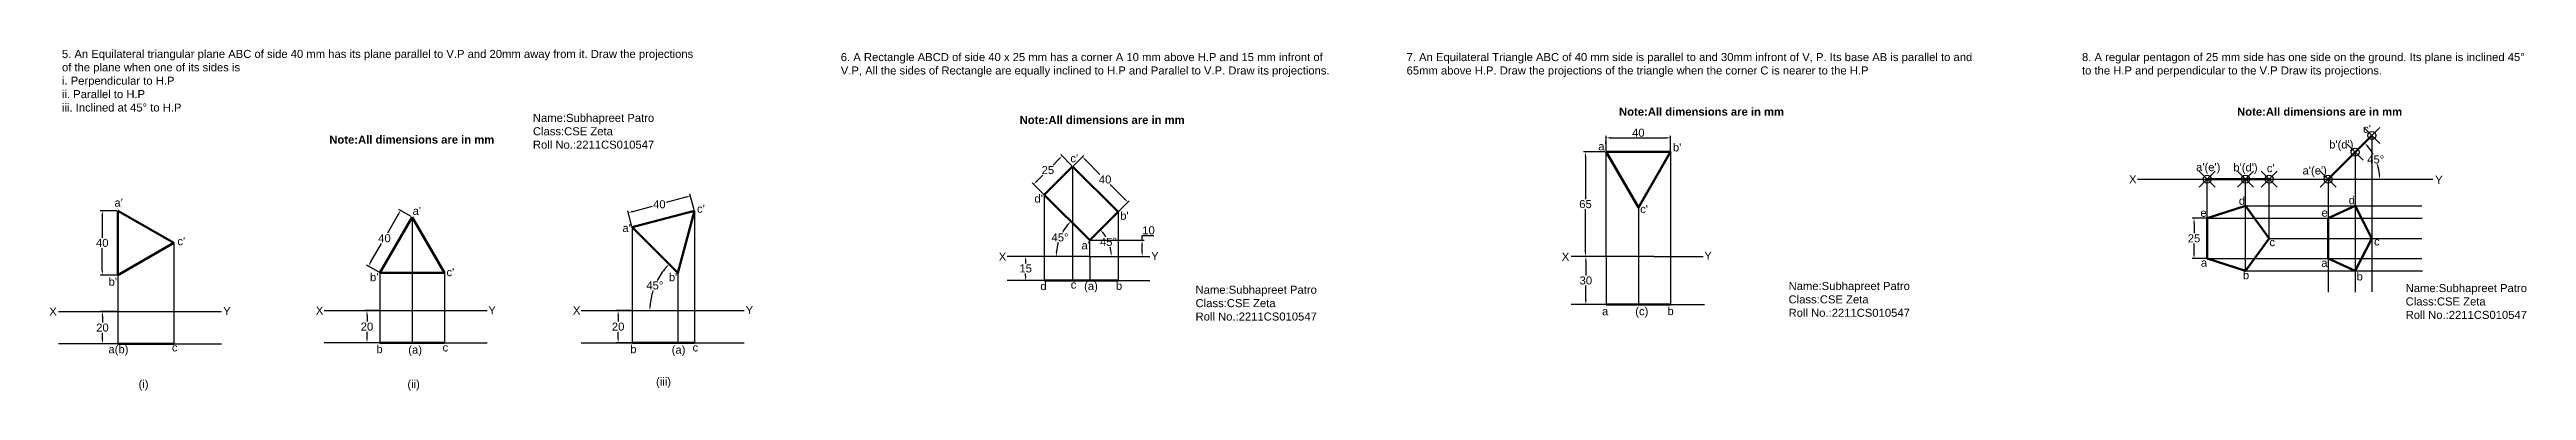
# Model space of a CAD drawing. Header units: millimetres. Extents: x 20 to 5851, y 4 to 239.
# Drawn here: x 1551 to 3090, y 27 to 239 of the extents above; entities that cross this region are included whole.
import ezdxf

# ---------------------------------------------------------------- set-up
doc = ezdxf.new("R2010")
doc.units = ezdxf.units.MM
doc.header["$PDMODE"] = 35
doc.header["$PDSIZE"] = 5
doc.styles.get("Standard").update_dxf_attribs({"font": 'arial.ttf'})
doc.dimstyles.new('ISO-25', dxfattribs={"dimtxt": 5, "dimasz": 3, "dimexe": 1.25, "dimexo": 0.625, "dimtad": 1, "dimtih": 1, "dimtoh": 1, "dimdec": 0, "dimtxsty": 'Standard', "dimcen": 2.5, "dimadec": 0, "dimazin": 0, "dimtfac": 1, "dimtdec": 0, "dimtmove": 0, "dimatfit": 3, "dimfxl": 1, "dimarcsym": 0})

msp = doc.modelspace()

# ---------------------------------------------------------------- texts
at = {"char_height": 5, "attachment_point": 1}
for s, width, heights, insert in [('5. An Equilateral triangular plane ABC of side 40 mm has its plane parallel to V.P and 20mm away from it. Draw the projections of the plane when one of its sides is\\Pi. Perpendicular to H.P\\Pii. Parallel to H.P\\Piii. Inclined at 45%%D to H.P', 392.436959489165, [0], (1559.201879285258, 238.4005343697472)), ('6. A Rectangle ABCD of side 40 x 25 mm has a corner A 10 mm above H.P and 15 mm infront of V.P, All the sides of Rectangle are equally inclined to H.P and Parallel to V.P. Draw its projections.', 303.5087000661533, [0], (2042.901520950843, 236.4375833511604)), ('7. An Equilateral Triangle ABC of 40 mm side is parallel to and 30mm infront of V, P. Its base AB is parallel to and 65mm above H.P. Draw the projections of the triangle when the corner C is nearer to the H.P', 358.0710369781918, [0], (2394.291581825915, 236.4375833511604)), ('8. A regular pentagon of 25 mm side has one side on the ground. Its plane is inclined 45%%D\\Pto the H.P and perpendicular to the V.P Draw its projections.', 363.3630975835767, [0], (2813.765085346726, 236.4375833511604)), ('{\\fArial|b1|i0|c0|p34;Note:All dimensions are in mm}', 127.5296600610509, [0], (2526.259816906499, 202.4783379682495)), ('{\\fArial|b1|i0|c0|p34;Note:All dimensions are in mm}', 127.5296600610509, [0], (2910.115860511733, 202.4783379682495)), ('{\\fArial|b1|i0|c0|p34;Note:All dimensions are in mm}', 127.5296600610509, [0], (1725.257782452774, 185.1280653040723)), ('Name:Subhapreet Patro\\PClass:CSE Zeta\\PRoll No.:2211CS010547', 93.37308351974207, [0], (1851.690818248373, 198.6235341642185)), ('{\\fArial|b1|i0|c0|p34;Note:All dimensions are in mm}', 127.5296600610509, [0], (2153.998207160059, 197.36924470918)), ("c'", 10.02077722742479, [0], (2988.319439302592, 191.7414003535635)), ("c'", 8.351842175223283, [0], (2185.466548887871, 173.514071416372)), ("a'", 6.402928678673561, [0], (2513.343656520243, 180.9059089127468)), ("b'", 15.55469305813153, [0], (2559.718089669881, 180.2338161497493)), ("b'(d')", 25.2213167143309, [0], (2967.268315102369, 182.0617144118015)), ('X', 4.58280195377381, [0], (2842.959867106279, 160.3630985232467)), ("a'(e')", 17.90309433648326, [0], (2884.62379669121, 168.014630702268)), ("b'(d')", 25.2213167143309, [0], (2907.758981330086, 167.7991145611878)), ("c'", 10.02077722742479, [0], (2928.600210918033, 167.3910631967885)), ("a'(e')", 17.90309433648326, [0], (2950.741603282847, 165.9140023614815)), ('Y', 9.776019988334184, [0], (3033.096910865362, 160.0935875017922)), ("a'", 5.087534361782218, [0], (1591.774128238825, 145.8862273710487)), ("a'", 11.99107813107548, [0], (1776.993256614548, 140.7387331626503)), ("c'", 10.19617910923193, [0], (1953.633931248115, 142.1052740213134)), ("d'", 11.94059979216763, [0], (2163.17107519321, 148.451689303065)), ("c'", 8.351842175223283, [0], (2539.388412974176, 141.9140088436408)), ('\\pxt0;e', 41.02400157911052, [0], (2887.271165343079, 139.5906684454957)), ('\\pxt0;d', 41.02400157911052, [0], (2911.167743132631, 147.0587194791363)), ('\\pxt0;e', 41.02400157911052, [0], (2962.527310146877, 139.6673951713536)), ('\\pxt0;d', 41.02400157911052, [0], (2979.386412690151, 147.4021578209853)), ("a'", 11.99107813107548, [0], (1907.311729983382, 130.1196919408873)), ("b'", 15.55469305813153, [0], (2216.423429777244, 137.74755726513)), ("c'", 10.19617910923193, [0], (1630.883347298213, 121.9055801406666)), ('X', 4.58280195377381, [0], (2141.021299270778, 112.2849314042633)), ("a'", 6.402928678673561, [0], (2192.39538493165, 119.372784638992)), ('Y', 9.776019988334184, [0], (2235.684920158244, 112.6667296190344)), ('X', 4.58280195377381, [0], (2490.65798676898, 112.2085235149807)), ('Y', 9.776019988334184, [0], (2579.204774074149, 112.928492755168)), ('\\pxt0;c', 41.02400157911052, [0], (2930.179340268148, 121.3109441810478)), ('\\pxt0;c', 41.02400157911052, [0], (2995.109978570231, 121.7709753518055)), ("b'", 5.363000384385487, [0], (1588.188467527919, 96.71507554861856)), ("b'", 5.363000384385487, [0], (1750.544185509971, 99.5540284666022)), ("c'", 10.19617910923193, [0], (1798.050824128311, 102.6513496563313)), ("b'", 5.363000384385487, [0], (1936.118229906023, 99.55402846660222)), ('d', 12.63280450923412, [0], (2166.843354891964, 94.00710015337835)), ('c', 6.922087223018025, [0], (2185.693091647725, 94.93110727287875)), ('(a)', 7.095140071132846, [0], (2194.010142098771, 94.04584390124568)), ('b', 14.01722061875989, [0], (2213.735042700634, 94.20104475511378)), ('Name:Subhapreet Patro\\PClass:CSE Zeta\\PRoll No.:2211CS010547', 93.37308351974207, [0], (2631.54389304088, 94.0754672057627)), ('\\pxt0;a', 41.02400157911052, [0], (2887.592305061494, 108.570052378206)), ('\\pxt0;b', 41.02400157911052, [0], (2913.697918391331, 100.757240912564)), ('\\pxt0;a', 41.02400157911052, [0], (2962.38665113606, 108.4097181698474)), ('\\pxt0;b', 41.02400157911052, [0], (2984.324345979213, 100.007399016294)), ('Name:Subhapreet Patro\\PClass:CSE Zeta\\PRoll No.:2211CS010547', 93.37308351974207, [0], (3014.780819072419, 92.76947650204953)), ('X', 4.58280195377381, [0], (1551.341921436226, 78.13827070035586)), ('Y', 9.776019988334184, [0], (1659.363485564852, 78.48528241876193)), ('X', 4.58280195377381, [0], (1716.866780170576, 78.74233707060466)), ('Y', 9.776019988334184, [0], (1824.023111796716, 78.96987658420494)), ('X', 4.58280195377381, [0], (1876.516524440463, 78.8103777956785)), ('Y', 9.776019988334184, [0], (1983.802562791019, 79.07188183115795)), ('Name:Subhapreet Patro\\PClass:CSE Zeta\\PRoll No.:2211CS010547', 93.37308351974207, [0], (2263.244141488191, 91.74134570845114)), ('a', 6.402928678673561, [0], (2515.669967639995, 78.3674650159893)), ('(c)', 6.402928678673561, [0], (2536.296403203301, 78.3674650159893)), ('b', 6.402928678673561, [0], (2556.313177788084, 78.46898779965625)), ('a(b)', 20.79182762423852, [0], (1588.085722923529, 54.71996440127831)), ('c', 24.5952093603637, [0], (1627.505593512942, 55.84478497380613)), ('\\pxt0;b', 41.02400157911052, [0], (1754.515908326154, 54.7806535665525)), ('(a)', 11.43088059639058, [6.55525238744884], (1774.28737323612, 54.43876220869552)), ('\\pxt0;c', 41.02400157911052, [0], (1795.593729081319, 55.83708855680678)), ('\\pxt0;b', 41.02400157911052, [0], (1912.160950055365, 54.78065356655252)), ('(a)', 11.43088059639058, [6.55525238744884], (1937.893409177138, 54.43876220869554)), ('\\pxt0;c', 41.02400157911052, [0], (1950.849612159635, 55.83708855680679)), ('(i)', 21.15041828814822, [0], (1606.803400013734, 33.05021450030052)), ('(ii)', 25.7598429602308, [0], (1773.736383870173, 33.05021450030052)), ('(iii)', 29.2203323083977, [0], (1928.162398912724, 34.63029963073257))]:
    msp.add_mtext_dynamic_manual_height_columns(s, width=width, gutter_width=25, heights=heights, dxfattribs=dict(at, insert=insert))

# ---------------------------------------------------------------- blocks, each defined once
blk = doc.blocks.new('*D22')
at = {"color": 0, "lineweight": -2, "transparency": 16777216}
for p, q in [((1593.332539271174, 138.3499717027452), (1583.002298900161, 138.3499717027452)), ((1584.252298900161, 135.3499717027452), (1584.252298900161, 121.5278366413537)), ((1584.252298900161, 101.3499717027453), (1584.252298900161, 115.1721067641368)), ((1593.332539271174, 98.34997170274525), (1583.002298900161, 98.34997170274525))]:
    blk.add_line(p, q, dxfattribs=at)
at = {"color": 0, "transparency": 16777216}
for points in [[(1583.752298900161, 135.3499717027452), (1584.752298900161, 135.3499717027452), (1584.252298900161, 138.3499717027452)], [(1583.752298900161, 101.3499717027453), (1584.752298900161, 101.3499717027453), (1584.252298900161, 98.34997170274525)]]:
    blk.add_solid(points, dxfattribs=at)
at = {"layer": 'Defpoints', "color": 0, "transparency": 16777216}
for p in [(1593.957539271174, 138.3499717027452), (1584.252298900161, 98.34997170274525), (1593.957539271174, 98.34997170274525)]:
    blk.add_point(p, dxfattribs=at)
at = {"color": 0, "transparency": 16777216, "insert": (1584.25229890016, 118.3499717027448), "char_height": 5, "attachment_point": 5}
blk.add_mtext('40', dxfattribs=at)
blk = doc.blocks.new('*D23')
at = {"color": 0, "lineweight": -2, "transparency": 16777216}
for p, q in [((1593.332539271174, 75.65120512953212), (1583.097168788835, 75.65120512953212)), ((1584.347168788835, 72.65120512953212), (1584.347168788835, 68.82907006814058)), ((1584.347168788835, 58.65120512953212), (1584.347168788835, 62.47334019092366)), ((1593.332539271174, 55.65120512953212), (1583.097168788835, 55.65120512953211))]:
    blk.add_line(p, q, dxfattribs=at)
at = {"color": 0, "transparency": 16777216}
for points in [[(1583.847168788835, 72.65120512953212), (1584.847168788835, 72.65120512953212), (1584.347168788835, 75.65120512953212)], [(1583.847168788835, 58.65120512953211), (1584.847168788835, 58.65120512953212), (1584.347168788835, 55.65120512953212)]]:
    blk.add_solid(points, dxfattribs=at)
at = {"layer": 'Defpoints', "color": 0, "transparency": 16777216}
for p in [(1593.957539271174, 75.65120512953212), (1584.347168788835, 55.65120512953212), (1593.957539271174, 55.65120512953212)]:
    blk.add_point(p, dxfattribs=at)
at = {"color": 0, "transparency": 16777216, "insert": (1584.347168788835, 65.65120512953165), "char_height": 5, "attachment_point": 5}
blk.add_mtext('20', dxfattribs=at)
blk = doc.blocks.new('*D24')
at = {"color": 0, "lineweight": -2, "transparency": 16777216}
for p, q in [((1776.152257196884, 134.7149467120859), (1768.426467589433, 139.17543342165)), ((1768.008999344164, 135.9523572102968), (1761.343740521918, 124.4077902845698)), ((1751.008999344164, 106.5074934816258), (1757.67425816641, 118.0520604073529)), ((1756.152257196884, 100.0739305607084), (1748.426467589433, 104.5344172702726))]:
    blk.add_line(p, q, dxfattribs=at)
at = {"color": 0, "transparency": 16777216}
for points in [[(1767.575986642271, 136.2023572102968), (1768.442012046056, 135.7023572102968), (1769.508999344164, 138.55043342165)], [(1750.575986642272, 106.7574934816258), (1751.442012046056, 106.2574934816258), (1749.508999344164, 103.9094172702726)]]:
    blk.add_solid(points, dxfattribs=at)
at = {"layer": 'Defpoints', "color": 0, "transparency": 16777216}
for p in [(1769.508999344164, 138.55043342165), (1776.693523074249, 134.4024467120859), (1756.693523074249, 99.76143056070839)]:
    blk.add_point(p, dxfattribs=at)
at = {"color": 0, "transparency": 16777216, "insert": (1759.508999344164, 121.2299253459615), "char_height": 5, "attachment_point": 5}
blk.add_mtext('40', dxfattribs=at)
blk = doc.blocks.new('*D25')
at = {"color": 0, "lineweight": -2, "transparency": 16777216}
for p, q in [((1756.068523074251, 76.27054626417171), (1747.416903372025, 76.27054626417171)), ((1748.666903372025, 73.27054626417171), (1748.666903372025, 69.44841120278018)), ((1748.666903372025, 59.27054626417171), (1748.666903372025, 63.09268132556326)), ((1756.068523074251, 56.27054626417171), (1747.416903372025, 56.27054626417171))]:
    blk.add_line(p, q, dxfattribs=at)
at = {"color": 0, "transparency": 16777216}
for points in [[(1748.166903372025, 73.27054626417171), (1749.166903372025, 73.27054626417171), (1748.666903372025, 76.27054626417171)], [(1748.166903372025, 59.27054626417171), (1749.166903372025, 59.27054626417171), (1748.666903372025, 56.27054626417171)]]:
    blk.add_solid(points, dxfattribs=at)
at = {"layer": 'Defpoints', "color": 0, "transparency": 16777216}
for p in [(1756.693523074251, 76.27054626417171), (1748.666903372025, 56.27054626417171), (1756.693523074251, 56.27054626417171)]:
    blk.add_point(p, dxfattribs=at)
at = {"color": 0, "transparency": 16777216, "insert": (1748.666903372025, 66.2705462641712), "char_height": 5, "attachment_point": 5}
blk.add_mtext('20', dxfattribs=at)
blk = doc.blocks.new('*D26')
at = {"color": 0, "lineweight": -2, "transparency": 16777216}
for p, q in [((1913.810313790169, 137.9562665127881), (1925.932792264095, 141.2044748301405)), ((1946.651791883997, 146.7561140462739), (1934.529313410071, 143.5079057289217)), ((1951.835284206451, 139.0021672537022), (1949.226045556486, 148.7399784644429)), ((1913.198251154888, 128.6494054496011), (1910.589012504924, 138.3872166603418))]:
    blk.add_line(p, q, dxfattribs=at)
at = {"color": 0, "transparency": 16777216}
for points in [[(1946.522382361446, 147.2390769594184), (1946.781201406549, 146.2731511331294), (1949.549569362864, 147.5325711815815)], [(1913.680904267618, 138.4392294259326), (1913.93972331272, 137.4733035996435), (1910.912536311302, 137.1798093774805)]]:
    blk.add_solid(points, dxfattribs=at)
at = {"layer": 'Defpoints', "color": 0, "transparency": 16777216}
for p in [(1949.549569362864, 147.5325711815815), (1913.360013058077, 128.0457018081705), (1951.99704610964, 138.3984636122715)]:
    blk.add_point(p, dxfattribs=at)
at = {"color": 0, "transparency": 16777216, "insert": (1930.231052837083, 142.3561902795309), "char_height": 5, "attachment_point": 5}
blk.add_mtext('40', dxfattribs=at)
blk = doc.blocks.new('*D27')
at = {"color": 0, "lineweight": -2, "transparency": 16777216}
for p, q in [((1912.735013058078, 76.27054626417173), (1903.365378680749, 76.27054626417173)), ((1904.615378680749, 73.27054626417173), (1904.615378680749, 69.44841120278019)), ((1904.615378680749, 59.27054626417173), (1904.615378680749, 63.09268132556327)), ((1912.735013058078, 56.27054626417173), (1903.365378680749, 56.27054626417172))]:
    blk.add_line(p, q, dxfattribs=at)
at = {"color": 0, "transparency": 16777216}
for points in [[(1904.115378680749, 73.27054626417173), (1905.115378680749, 73.27054626417173), (1904.615378680749, 76.27054626417173)], [(1904.115378680749, 59.27054626417173), (1905.115378680749, 59.27054626417173), (1904.615378680749, 56.27054626417173)]]:
    blk.add_solid(points, dxfattribs=at)
at = {"layer": 'Defpoints', "color": 0, "transparency": 16777216}
for p in [(1913.360013058078, 76.27054626417173), (1904.615378680749, 56.27054626417173), (1913.360013058078, 56.27054626417173)]:
    blk.add_point(p, dxfattribs=at)
at = {"color": 0, "transparency": 16777216, "insert": (1904.615378680749, 66.27054626417117), "char_height": 5, "attachment_point": 5}
blk.add_mtext('20', dxfattribs=at)
blk = doc.blocks.new('*D28')
at = {"color": 0, "lineweight": -2, "transparency": 16777216}
for start, end in [(139.2120820162444, 152.594275586425), (162.2371204604941, 175.7879179837556)]:
    blk.add_arc((1965.135168602076, 76.27054626417168), 40.81735593496593, start, end, dxfattribs=at)
at = {"color": 0, "transparency": 16777216}
for points in [[(1933.864701209447, 103.275253249927), (1934.597315876295, 102.594609620765), (1936.272939430356, 105.1327754358912)], [(1924.927722148969, 79.25014530161604), (1923.928397624292, 79.28689437478943), (1924.31781266711, 76.27054626417168)]]:
    blk.add_solid(points, dxfattribs=at)
at = {"layer": 'Defpoints', "color": 0, "transparency": 16777216}
for p in [(1913.360013058077, 128.0457018081705), (1929.786301447084, 96.67922423165453), (1941.644284305539, 99.76143056070839), (1881.768913813165, 76.27054626417168), (1983.003878464489, 76.27054626417157)]:
    blk.add_point(p, dxfattribs=at)
at = {"color": 0, "transparency": 16777216, "insert": (1927.424848882533, 91.89067213343219), "char_height": 5, "attachment_point": 5}
blk.add_mtext('45°', dxfattribs=at)
blk = doc.blocks.new('*D29')
at = {"color": 0, "lineweight": -2, "transparency": 16777216}
for p, q in [((2168.603934971354, 109.9723998415254), (2156.478590949053, 109.9723998415254)), ((2168.603934971354, 94.97239984152534), (2156.478590949053, 94.97239984152534)), ((2157.728590949053, 106.9723998415254), (2157.728590949053, 105.6502647801338)), ((2157.728590949053, 97.97239984152536), (2157.728590949053, 99.29453490291691))]:
    blk.add_line(p, q, dxfattribs=at)
at = {"color": 0, "transparency": 16777216}
for points in [[(2157.228590949053, 106.9723998415254), (2158.228590949053, 106.9723998415254), (2157.728590949053, 109.9723998415254)], [(2157.228590949053, 97.97239984152536), (2158.228590949053, 97.97239984152536), (2157.728590949053, 94.97239984152534)]]:
    blk.add_solid(points, dxfattribs=at)
at = {"layer": 'Defpoints', "color": 0, "transparency": 16777216}
for p in [(2169.228934971354, 109.9723998415254), (2157.728590949053, 94.97239984152534), (2169.228934971354, 94.97239984152534)]:
    blk.add_point(p, dxfattribs=at)
at = {"color": 0, "transparency": 16777216, "insert": (2157.728590949053, 102.4723998415247), "char_height": 5, "attachment_point": 5}
blk.add_mtext('15', dxfattribs=at)
blk = doc.blocks.new('*D30')
at = {"color": 0, "lineweight": -2, "transparency": 16777216}
for p, q in [((2198.138206218816, 119.9723998415251), (2231.305923531362, 119.9723998415251)), ((2198.138206218816, 109.9723998415254), (2231.305923531362, 109.9723998415254)), ((2230.055923531362, 119.9723998415251), (2230.055923531362, 122.9723998415251)), ((2230.055923531362, 122.9723998415251), (2237.35554836083, 122.9723998415251)), ((2230.055923531362, 112.9723998415254), (2230.055923531362, 116.9723998415251))]:
    blk.add_line(p, q, dxfattribs=at)
at = {"color": 0, "transparency": 16777216}
for points in [[(2229.555923531362, 116.9723998415251), (2230.555923531362, 116.9723998415251), (2230.055923531362, 119.9723998415251)], [(2229.555923531362, 112.9723998415254), (2230.555923531362, 112.9723998415254), (2230.055923531362, 109.9723998415254)]]:
    blk.add_solid(points, dxfattribs=at)
at = {"layer": 'Defpoints', "color": 0, "transparency": 16777216}
for p in [(2197.513206218816, 119.9723998415251), (2197.513206218816, 109.9723998415254), (2230.055923531362, 119.9723998415251)]:
    blk.add_point(p, dxfattribs=at)
at = {"color": 0, "transparency": 16777216, "insert": (2234.018235946096, 126.1502647801329), "char_height": 5, "attachment_point": 5}
blk.add_mtext('10', dxfattribs=at)
blk = doc.blocks.new('*D31')
at = {"color": 0, "lineweight": -2, "transparency": 16777216}
blk.add_line((2198.138206218816, 109.9723998415255), (2212.180684949506, 109.9723998415252), dxfattribs=at)
for start, end in [(31.19493053504388, 37.65484125922861), (7.345158740771659, 14.32462963938708)]:
    blk.add_arc((2187.513206218815, 109.9723998415253), 23.4174787306904, start, end, dxfattribs=at)
at = {"color": 0, "transparency": 16777216}
for points in [[(2205.677473533393, 123.9480327328957), (2206.428421717098, 124.6083938654514), (2204.071864227578, 126.5310578502882)], [(2211.23749398898, 112.9982663642419), (2210.2395476011, 112.9342116460867), (2210.930684949505, 109.9723998415253)]]:
    blk.add_solid(points, dxfattribs=at)
at = {"layer": 'Defpoints', "color": 0, "transparency": 16777216}
for p in [(2215.190875748479, 137.6500693711891), (2146.228246926744, 109.9723998415253), (2197.513206218815, 119.9723998415253), (2197.513206218816, 109.9723998415255), (2210.132753711364, 116.0332893253112)]:
    blk.add_point(p, dxfattribs=at)
at = {"color": 0, "transparency": 16777216, "insert": (2209.148135521118, 118.9338809795227), "char_height": 5, "attachment_point": 5}
blk.add_mtext('45°', dxfattribs=at)
blk = doc.blocks.new('*D32')
at = {"color": 0, "lineweight": -2, "transparency": 16777216}
for start, end in [(140.5866840573771, 150.9484002351747), (163.7535355857254, 174.4133159426232)]:
    blk.add_arc((2207.513206218814, 109.9723998415251), 30.77951922526782, start, end, dxfattribs=at)
at = {"color": 0, "transparency": 16777216}
for points in [[(2183.363016178802, 129.8505303368555), (2184.10374271379, 129.1787236679655), (2185.748799452966, 131.7368066073738)], [(2177.379294011132, 112.9444684105264), (2176.380482204019, 112.9932021152026), (2176.733686993547, 109.9723998415252)]]:
    blk.add_solid(points, dxfattribs=at)
at = {"layer": 'Defpoints', "color": 0, "transparency": 16777216}
for p in [(2169.228934971352, 148.256671088987), (2180.857360653461, 125.3621594541589), (2146.228246926744, 109.9723998415253), (2197.513206218815, 119.9723998415253), (2197.513206218815, 109.9723998415253)]:
    blk.add_point(p, dxfattribs=at)
at = {"color": 0, "transparency": 16777216, "insert": (2179.076638386052, 121.7512119051981), "char_height": 5, "attachment_point": 5}
blk.add_mtext('45°', dxfattribs=at)
blk = doc.blocks.new('*D33')
at = {"color": 0, "lineweight": -2, "transparency": 16777216}
for p, q in [((2178.246907436884, 170.351396995664), (2174.70725795422, 166.8117475130001)), ((2186.464662762775, 166.3762823568925), (2179.484344303961, 173.3566008157068)), ((2168.786993233111, 148.6986128272288), (2161.806674774297, 155.6789312860431)), ((2164.81187859434, 156.9163681531194), (2168.351528077003, 160.4560176357833))]:
    blk.add_line(p, q, dxfattribs=at)
at = {"color": 0, "transparency": 16777216}
for points in [[(2177.893354046291, 170.7049503862572), (2178.600460827477, 169.9978436050708), (2180.368227780444, 172.4727173392235)], [(2164.458325203746, 157.2699215437126), (2165.165431984933, 156.5628147625262), (2162.69055825078, 154.7950478095598)]]:
    blk.add_solid(points, dxfattribs=at)
at = {"layer": 'Defpoints', "color": 0, "transparency": 16777216}
for p in [(2162.69055825078, 154.7950478095598), (2186.906604501017, 165.9343406186509), (2169.228934971353, 148.2566710889872)]:
    blk.add_point(p, dxfattribs=at)
at = {"color": 0, "transparency": 16777216, "insert": (2171.529393015612, 163.6338825743916), "char_height": 5, "attachment_point": 5}
blk.add_mtext('25', dxfattribs=at)
blk = doc.blocks.new('*D34')
at = {"color": 0, "lineweight": -2, "transparency": 16777216}
for p, q in [((2187.348546239258, 166.3762823568925), (2193.788458869458, 172.8161949870923)), ((2195.025895736534, 169.8109911670496), (2203.868846078097, 160.9680408254868)), ((2219.067526296877, 145.7693606067071), (2210.224575955314, 154.6123109482701)), ((2215.63281748672, 138.0920111094308), (2222.07273011692, 144.5319237396307))]:
    blk.add_line(p, q, dxfattribs=at)
at = {"color": 0, "transparency": 16777216}
for points in [[(2195.379449127127, 170.1645445576427), (2194.672342345941, 169.4574377764562), (2192.904575392974, 171.9323115106092)], [(2219.42107968747, 146.1229139973002), (2218.713972906284, 145.4158072161138), (2221.188846640437, 143.6480402631475)]]:
    blk.add_solid(points, dxfattribs=at)
at = {"layer": 'Defpoints', "color": 0, "transparency": 16777216}
for p in [(2186.906604501016, 165.9343406186508), (2221.188846640437, 143.6480402631475), (2215.190875748478, 137.6500693711891)]:
    blk.add_point(p, dxfattribs=at)
at = {"color": 0, "transparency": 16777216, "insert": (2207.046711016706, 157.7901758868784), "char_height": 5, "attachment_point": 5}
blk.add_mtext('40', dxfattribs=at)
blk = doc.blocks.new('*D35')
at = {"color": 0, "lineweight": -2, "transparency": 16777216}
for p, q in [((2518.24082504369, 175.5973976085301), (2518.24082504369, 184.9599079285263)), ((2558.24082504369, 175.5973976085301), (2558.24082504369, 184.9599079285263)), ((2521.24082504369, 183.7099079285263), (2555.24082504369, 183.7099079285263))]:
    blk.add_line(p, q, dxfattribs=at)
at = {"color": 0, "transparency": 16777216}
for points in [[(2521.24082504369, 184.2099079285263), (2521.24082504369, 183.2099079285263), (2518.24082504369, 183.7099079285263)], [(2555.24082504369, 184.2099079285263), (2555.24082504369, 183.2099079285263), (2558.24082504369, 183.7099079285263)]]:
    blk.add_solid(points, dxfattribs=at)
at = {"layer": 'Defpoints', "color": 0, "transparency": 16777216}
for p in [(2518.24082504369, 174.9723976085301), (2558.24082504369, 183.7099079285263), (2558.24082504369, 174.9723976085301)]:
    blk.add_point(p, dxfattribs=at)
at = {"color": 0, "transparency": 16777216, "insert": (2538.24082504369, 186.8877728671347), "char_height": 5, "attachment_point": 5}
blk.add_mtext('40', dxfattribs=at)
blk = doc.blocks.new('*D36')
at = {"color": 0, "lineweight": -2, "transparency": 16777216}
for p, q in [((2517.615825065161, 174.972233782754), (2504.135637030607, 174.9687003390067)), ((2505.38642335139, 171.9690280936201), (2505.393322942088, 145.6468940456648)), ((2505.40188850465, 112.9690301204927), (2505.394988913952, 139.2911641684479)), ((2517.632862945872, 109.9722360157492), (2504.152674911317, 109.9687025720019))]:
    blk.add_line(p, q, dxfattribs=at)
at = {"color": 0, "transparency": 16777216}
for points in [[(2505.886423334213, 171.9691591542409), (2504.886423368567, 171.9688970329992), (2505.385636987664, 174.9690279905588)], [(2505.901888487474, 112.9691611811135), (2504.901888521827, 112.9688990598718), (2505.402674868375, 109.969030223554)]]:
    blk.add_solid(points, dxfattribs=at)
at = {"layer": 'Defpoints', "color": 0, "transparency": 16777216}
for p in [(2518.24082504369, 174.9723976085301), (2505.402674868375, 109.969030223554), (2518.257862924401, 109.9723998415253)]:
    blk.add_point(p, dxfattribs=at)
at = {"color": 0, "transparency": 16777216, "insert": (2505.39415592802, 142.4690291070562), "char_height": 5, "attachment_point": 5}
blk.add_mtext('65', dxfattribs=at)
blk = doc.blocks.new('*D37')
at = {"color": 0, "lineweight": -2, "transparency": 16777216}
for p, q in [((2517.632862041153, 109.9757694594967), (2504.386184269699, 109.9757694594967)), ((2505.636184269699, 106.9757694594967), (2505.636184269699, 98.15365490971975)), ((2517.632862041153, 79.97239984152534), (2504.386184269699, 79.97239984152534)), ((2505.636184269699, 82.97239984152534), (2505.636184269699, 91.79451439130227))]:
    blk.add_line(p, q, dxfattribs=at)
at = {"color": 0, "transparency": 16777216}
for points in [[(2505.136184269699, 106.9757694594967), (2506.136184269699, 106.9757694594967), (2505.636184269699, 109.9757694594967)], [(2505.136184269699, 82.97239984152534), (2506.136184269699, 82.97239984152534), (2505.636184269699, 79.97239984152534)]]:
    blk.add_solid(points, dxfattribs=at)
at = {"layer": 'Defpoints', "color": 0, "transparency": 16777216}
for p in [(2518.257862041153, 109.9757694594967), (2505.636184269699, 79.97239984152534), (2518.257862041153, 79.97239984152534)]:
    blk.add_point(p, dxfattribs=at)
at = {"color": 0, "transparency": 16777216, "insert": (2505.636184269698, 94.97408465051028), "char_height": 5, "attachment_point": 5}
blk.add_mtext('30', dxfattribs=at)
blk = doc.blocks.new('*D38')
at = {"color": 0, "lineweight": -2, "transparency": 16777216}
for p, q in [((2890.908834943041, 133.6464312124207), (2882.11249174939, 133.6464312124207)), ((2883.36249174939, 130.6464312124207), (2883.36249174939, 124.3242961510292)), ((2890.908834943041, 108.6464312124207), (2882.11249174939, 108.6464312124207)), ((2883.36249174939, 111.6464312124207), (2883.36249174939, 117.9685662738123))]:
    blk.add_line(p, q, dxfattribs=at)
at = {"color": 0, "transparency": 16777216}
for points in [[(2882.86249174939, 130.6464312124207), (2883.86249174939, 130.6464312124207), (2883.36249174939, 133.6464312124207)], [(2882.86249174939, 111.6464312124207), (2883.86249174939, 111.6464312124207), (2883.36249174939, 108.6464312124207)]]:
    blk.add_solid(points, dxfattribs=at)
at = {"layer": 'Defpoints', "color": 0, "transparency": 16777216}
for p in [(2891.533834943041, 133.6464312124207), (2883.36249174939, 108.6464312124207), (2891.533834943041, 108.6464312124207)]:
    blk.add_point(p, dxfattribs=at)
at = {"color": 0, "transparency": 16777216, "insert": (2883.362491749389, 121.1464312124199), "char_height": 5, "attachment_point": 5}
blk.add_mtext('25', dxfattribs=at)
blk = doc.blocks.new('*D39')
at = {"color": 0, "lineweight": -2, "transparency": 16777216}
for start, end in [(28.7840030045789, 39.63540489772278), (5.364595102277579, 16.49059034572483)]:
    blk.add_arc((2966.583678223159, 157.9695720509865), 32.05277138276945, start, end, dxfattribs=at)
at = {"color": 0, "transparency": 16777216}
for points in [[(2990.898421669667, 178.0794141853877), (2991.63784479135, 178.7526551876454), (2989.248410223736, 180.6343040515649)], [(2998.9955083204, 160.9896841084376), (2997.996603938822, 160.9428862829988), (2998.636449605927, 157.9695720509865)]]:
    blk.add_solid(points, dxfattribs=at)
at = {"layer": 'Defpoints', "color": 0, "transparency": 16777216}
for p in [(2993.786814466693, 185.1727082945222), (2848.291605306493, 157.9695720509866), (2966.583678223158, 157.9695720509864), (2997.544277905914, 166.2654397331645), (3031.558039242096, 157.9695720509867)]:
    blk.add_point(p, dxfattribs=at)
at = {"color": 0, "transparency": 16777216, "insert": (2996.196577663962, 170.2356366205579), "char_height": 5, "attachment_point": 5}
blk.add_mtext('45°', dxfattribs=at)

# ---------------------------------------------------------------- dimensions: what is measured, and where the dimension line sits
for p1, p2, distance, picture, middle in [((2518.24082504369, 174.9723976085301), (2558.24082504369, 174.9723976085301), 8.737510319996204, '*D35', (2538.24082504369, 186.8877728671347)), ((2186.906604501016, 165.9343406186509), (2169.228934971353, 148.256671088987), -9.246661034138452, '*D33', (2171.529393015612, 163.6338825743916)), ((2186.906604501016, 165.9343406186509), (2215.190875748478, 137.6500693711891), 8.482411782127103, '*D34', (2207.046711016706, 157.7901758868784)), ((2518.24082504369, 174.9723976085301), (2518.257862924401, 109.9723998415253), -12.855188497650012, '*D36', (2505.39415592802, 142.4690291070562)), ((1756.69352307425, 99.76143056070839), (1776.693523074249, 134.402446712086), 8.295973419127701, '*D24', (1759.508999344164, 121.2299253459615)), ((1913.360013058077, 128.0457018081705), (1951.99704610964, 138.3984636122715), 9.45632399581014, '*D26', (1930.231052837083, 142.3561902795309)), ((1593.957539271174, 138.3499717027452), (1593.957539271174, 98.3499717027452), -9.705240371013133, '*D22', (1584.25229890016, 118.3499717027448)), ((2197.513206218815, 109.9723998415253), (2197.513206218815, 119.9723998415251), -32.54271731254721, '*D30', (2234.018235946096, 126.1502647801329)), ((2891.53383494304, 133.6464312124207), (2891.53383494304, 108.6464312124207), -8.171343193650046, '*D38', (2883.362491749389, 121.1464312124199)), ((2169.228934971353, 109.9723998415253), (2169.228934971353, 94.97239984152532), -11.500344022299942, '*D29', (2157.728590949053, 102.4723998415247)), ((2518.257862041152, 109.9757694594966), (2518.257862041152, 79.97239984152532), -12.621677771453049, '*D37', (2505.636184269698, 94.97408465051028)), ((1593.957539271174, 75.65120512953209), (1593.957539271174, 55.65120512953209), -9.610370482339022, '*D23', (1584.347168788835, 65.65120512953165)), ((1756.69352307425, 76.27054626417168), (1756.69352307425, 56.27054626417168), -8.026619702224934, '*D25', (1748.666903372025, 66.2705462641712)), ((1913.360013058077, 76.2705462641717), (1913.360013058077, 56.2705462641717), -8.744634377327884, '*D27', (1904.615378680749, 66.27054626417117))]:
    dim = msp.add_aligned_dim(p1=p1, p2=p2, distance=distance, dimstyle='ISO-25')
    dim.commit()
    dim.dimension.update_dxf_attribs({"geometry": picture, "text_midpoint": middle})
for base, line1, line2, picture, middle in [((2997.544277905914, 166.2654397331645), ((2848.291605306493, 157.9695720509866), (3031.558039242095, 157.9695720509866)), ((2966.583678223158, 157.9695720509864), (2993.786814466693, 185.1727082945219)), '*D39', (2996.196577663962, 170.2356366205581)), ((2180.857360653461, 125.3621594541589), ((2197.513206218815, 119.9723998415253), (2169.228934971353, 148.2566710889871)), ((2197.513206218815, 109.9723998415253), (2146.228246926744, 109.9723998415253)), '*D32', (2179.076638386051, 121.7512119051979)), ((1929.786301447084, 96.67922423165453), ((1913.360013058077, 128.0457018081705), (1941.644284305539, 99.76143056070843)), ((1881.768913813165, 76.2705462641717), (1983.003878464489, 76.2705462641717)), '*D28', (1927.424848882533, 91.89067213343219)), ((2210.132753711364, 116.0332893253112), ((2197.513206218815, 109.9723998415253), (2146.228246926744, 109.9723998415253)), ((2215.190875748478, 137.6500693711891), (2197.513206218815, 119.9723998415253)), '*D31', (2209.148135521118, 118.9338809795223))]:
    dim = msp.add_angular_dim_2l(base=base, line1=line1, line2=line2, dimstyle='ISO-25')
    dim.commit()
    dim.dimension.update_dxf_attribs({"geometry": picture, "text_midpoint": middle})

# ---------------------------------------------------------------- linework, layer by layer
at = {"lineweight": 53}
for p, q in [((2966.583678223158, 157.9695720509864), (2993.786814466693, 185.1727082945219)), ((2891.53383494304, 157.9695720509866), (2930.004879157731, 157.9695720509866)), ((2169.228934971353, 94.97239984152532), (2215.190875748479, 94.97239984152532)), ((2558.24082504369, 79.97239984152532), (2518.257862924401, 79.97239984152532)), ((1628.598555422551, 55.65120512953209), (1593.957539271174, 55.65120512953209)), ((1756.69352307425, 56.27054626417168), (1796.69352307425, 56.27054626417168)), ((1913.360013058077, 56.2705462641717), (1951.99704610964, 56.2705462641717))]:
    msp.add_line(p, q, dxfattribs=at)
for p, q in [((2993.786814466693, 185.1727082945219), (2993.786814466693, 87.91128799525653)), ((2518.257862924401, 109.9723998415253), (2518.24082504369, 174.9723976085301)), ((2558.24082504369, 174.97239760853), (2558.24082504369, 109.9723998415253)), ((2983.396141022257, 174.7820348500856), (2983.396141022257, 87.62581286902854)), ((2186.906604501016, 165.9343406186509), (2186.906604501016, 94.97239984152532)), ((2848.291605306493, 157.9695720509866), (3031.558039242095, 157.9695720509866)), ((2891.53383494304, 133.6464312124207), (2891.53383494304, 157.9695720509866)), ((2915.310247850419, 100.921006353047), (2915.310247850419, 157.9695720509866)), ((2930.004879157731, 121.1464312124207), (2930.004879157731, 157.9695720509866)), ((2966.583678223158, 157.9695720509864), (2966.583678223157, 87.66098742544658)), ((2169.228934971353, 148.2566710889871), (2169.228934971353, 94.97239984152532)), ((2538.24082504369, 140.3313814571525), (2538.24082504369, 109.9723998415253)), ((2915.310247850419, 141.3718560717944), (3024.850810309402, 141.3718560717944)), ((1776.693523074249, 134.402446712086), (1776.693523074249, 76.27054626417168)), ((1913.360013058077, 128.0457018081705), (1913.360013058077, 76.2705462641717)), ((1951.99704610964, 138.3984636122715), (1951.99704610964, 56.2705462641717)), ((2215.190875748478, 137.6500693711891), (2215.190875748478, 94.97239984152532)), ((2891.53383494304, 133.6464312124207), (3025.075308609673, 133.6464312124207)), ((1628.598555422551, 118.3499717027452), (1628.598555422551, 75.65120512953209)), ((2197.513206218815, 109.9723998415253), (2146.228246926744, 109.9723998415253)), ((2197.513206218815, 109.9723998415253), (2197.513206218815, 119.9723998415253)), ((2197.513206218815, 109.9723998415253), (2234.786146841203, 109.9723998415253)), ((2197.513206218815, 109.9723998415253), (2197.513206218815, 94.97239984152532)), ((2547.854208364704, 109.9723998415253), (2496.569249072633, 109.9723998415253)), ((2518.257862924401, 109.9723998415253), (2518.257862924401, 79.97239984152532)), ((2538.24082504369, 109.9723998415253), (2538.24082504369, 79.97239984152532)), ((2547.854208364704, 109.9723998415253), (2578.471825487917, 109.9723998415253)), ((2558.24082504369, 109.9723998415253), (2558.24082504369, 79.97239984152532)), ((2891.53383494304, 108.6464312124207), (3024.859988384912, 108.6464312124207)), ((2930.004879157731, 121.1464312124207), (3024.850810309402, 121.1464312124207)), ((1593.957539271174, 98.3499717027452), (1593.957539271174, 75.65120512953209)), ((1756.69352307425, 99.76143056070839), (1756.69352307425, 76.27054626417168)), ((1796.69352307425, 99.76143056070839), (1796.69352307425, 76.27054626417168)), ((1941.644284305539, 99.76143056070843), (1941.644284305539, 56.2705462641717)), ((2169.228934971353, 94.97239984152532), (2146.228246926744, 94.97239984152532)), ((2215.190875748479, 94.97239984152532), (2234.786146841203, 94.97239984152532)), ((2915.310247850419, 100.921006353047), (3025.196739409334, 100.921006353047)), ((2518.257862924401, 79.97239984152532), (2496.569249072634, 79.97239984152532)), ((2558.24082504369, 79.97239984152532), (2579.384557067757, 79.9723998415253)), ((1557.164982719919, 75.65120512953209), (1658.399947371243, 75.65120512953209)), ((1593.957539271174, 75.65120512953209), (1593.957539271174, 55.65120512953209)), ((1628.598555422551, 75.65120512953209), (1628.598555422551, 55.65120512953209)), ((1722.151585544125, 76.27054626417168), (1823.386550195449, 76.27054626417168)), ((1756.69352307425, 76.27054626417168), (1756.69352307425, 56.27054626417168)), ((1776.693523074249, 76.27054626417168), (1776.693523074249, 56.27054626417168)), ((1796.69352307425, 76.27054626417168), (1796.69352307425, 56.27054626417168)), ((1881.768913813165, 76.2705462641717), (1983.003878464489, 76.2705462641717)), ((1913.360013058077, 76.2705462641717), (1913.360013058077, 56.2705462641717)), ((1593.957539271174, 55.65120512953209), (1557.164982719919, 55.6512051295321)), ((1628.598555422551, 55.65120512953209), (1658.399947371243, 55.65120512953209)), ((1756.69352307425, 56.27054626417168), (1722.151585544125, 56.27054626417168)), ((1796.69352307425, 56.27054626417168), (1823.386550195449, 56.27054626417167)), ((1881.768913813165, 56.2705462641717), (1983.003878464489, 56.2705462641717))]:
    msp.add_line(p, q)
for points in [[(2518.24082504369, 174.9723976085301), (2538.24082504369, 140.3313814571525), (2558.24082504369, 174.97239760853)], [(2186.906604501016, 165.9343406186509), (2215.190875748478, 137.6500693711891), (2197.513206218815, 119.9723998415253), (2169.228934971353, 148.2566710889871)], [(2891.53383494304, 133.6464312124207), (2891.53383494304, 108.6464312124207), (2915.310247850419, 100.921006353047), (2930.004879157731, 121.1464312124207), (2915.310247850419, 141.3718560717944)], [(1593.957539271174, 138.3499717027452), (1593.957539271174, 98.3499717027452), (1628.598555422551, 118.3499717027452)], [(1776.693523074249, 134.402446712086), (1756.69352307425, 99.76143056070839), (1796.69352307425, 99.76143056070839)], [(1951.99704610964, 138.3984636122715), (1913.360013058077, 128.0457018081705), (1941.644284305539, 99.76143056070843)]]:
    msp.add_lwpolyline(points, close=True, dxfattribs=at)
msp.add_lwpolyline([(2966.583678223158, 133.6464312124207), (2983.396141022257, 141.3718560717944), (2993.786814466693, 121.1464312124207), (2983.396141022257, 100.921006353047), (2966.583678223157, 108.6464312124207), (2966.583678223157, 133.6464312124207)], dxfattribs=at)
for p in [(2993.786814466693, 185.1727082945219), (2983.396141022257, 174.7820348500856), (2891.53383494304, 157.9695720509866), (2915.310247850419, 157.9695720509866), (2930.004879157731, 157.9695720509866), (2966.583678223158, 157.9695720509864)]:
    msp.add_point(p)

msp.set_redraw_order([(e.dxf.handle, doc.entitydb.next_handle()) for e in msp.query("TEXT MTEXT ATTDEF DIMENSION ARC_DIMENSION")])  # texts and dimensions are drawn at this point

doc.saveas('drawing.dxf')
